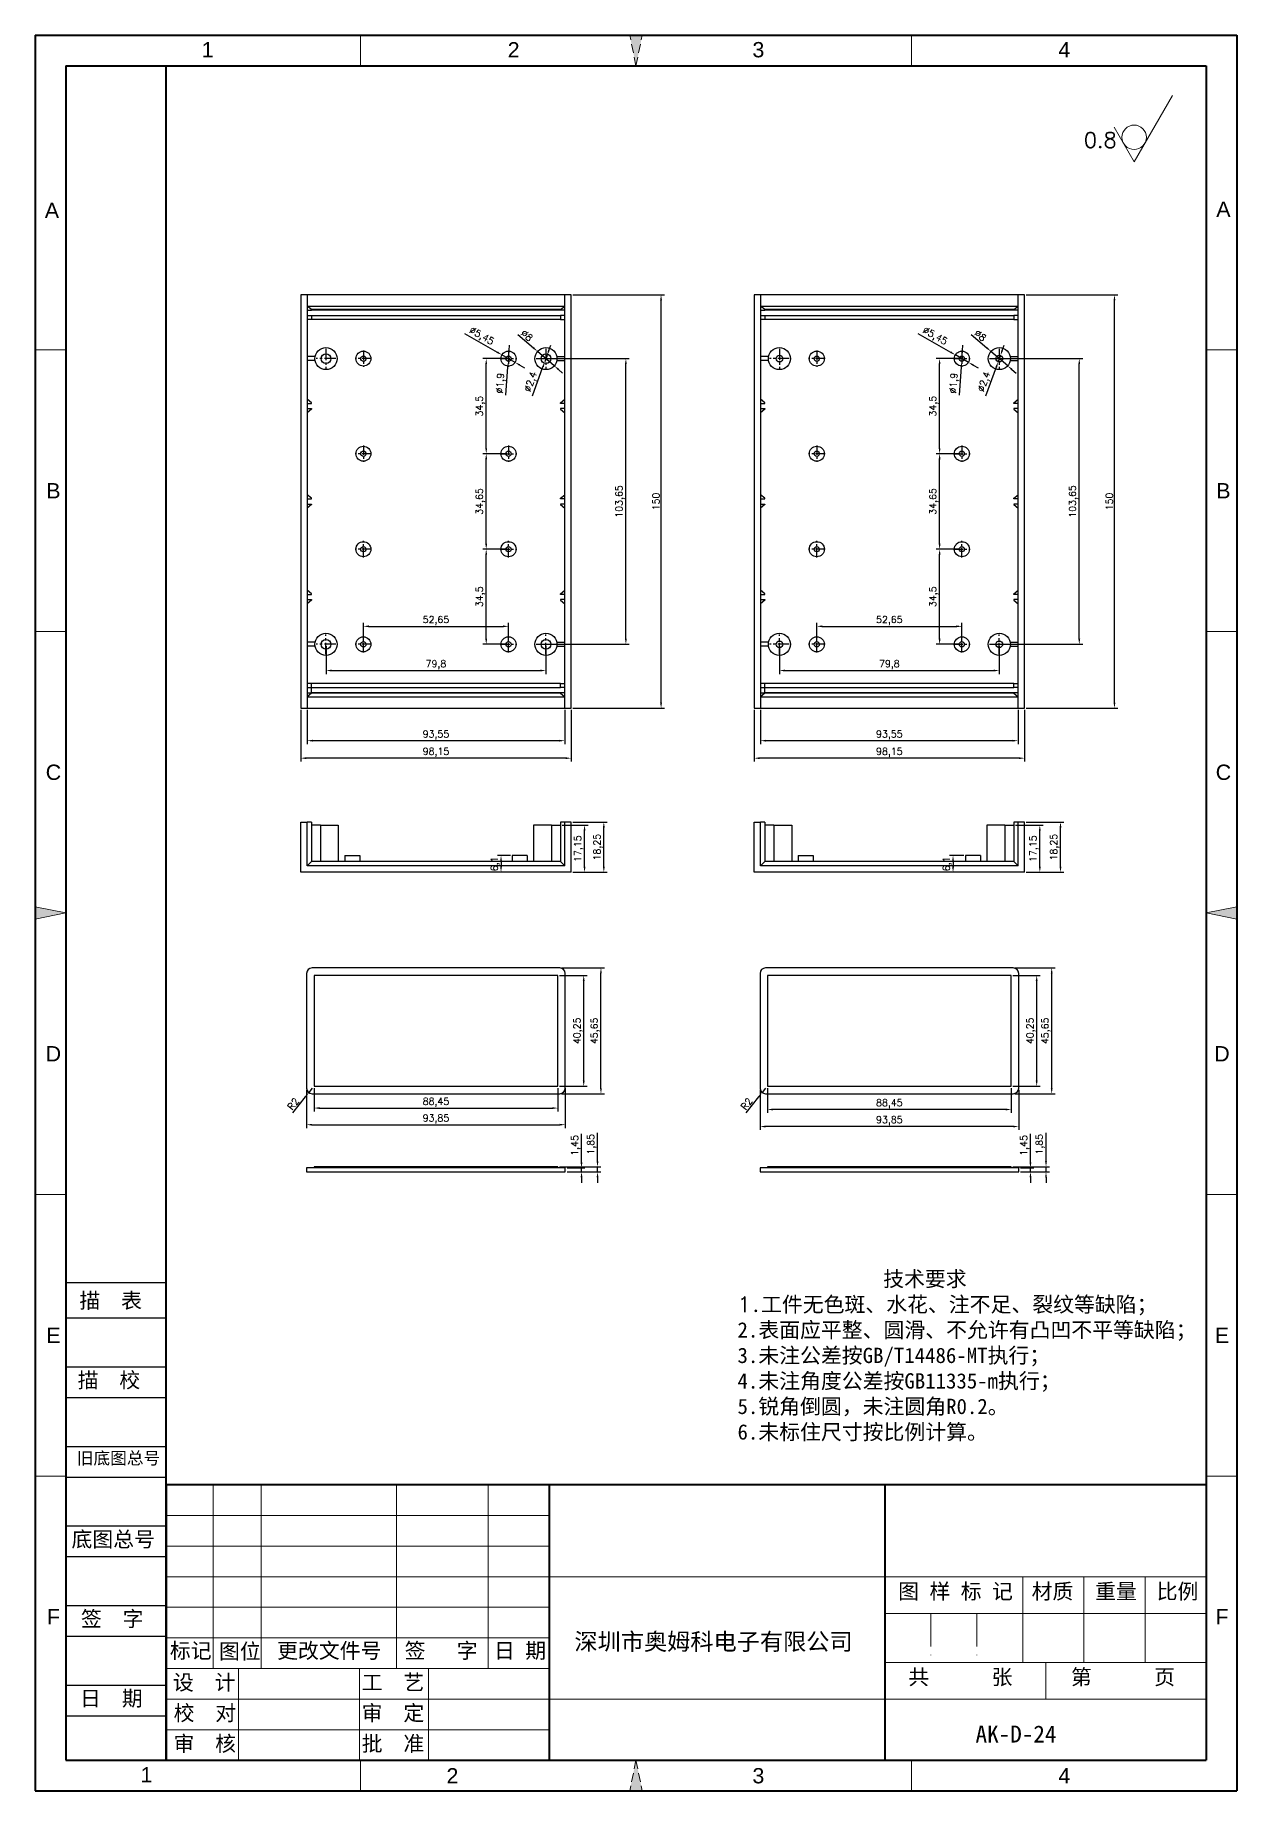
# Model space of a CAD drawing. Header units: millimetres. Extents: x 25729 to 26165, y -471 to 166.
import ezdxf
from ezdxf.enums import TextEntityAlignment as Align

# ---------------------------------------------------------------- set-up
doc = ezdxf.new("R2010")
doc.units = ezdxf.units.MM
for name, pattern in [('ACAD_ISO10W100', [18, 12, -3, 0, -3]), ('CENTER', [50.8, 31.75, -6.35, 6.35, -6.35]), ('HIDDEN2', [4.7625, 3.175, -1.5875])]:
    doc.linetypes.add(name, pattern=pattern)
for name, color, linetype, lineweight in [('dim', 82, 'Continuous', 9), ('图层1', 7, 'ACAD_ISO10W100', 15), ('图层2', 7, 'Continuous', 30), ('图层3', 7, 'Continuous', 15), ('图层4', 7, 'Continuous', 40), ('图层5', 7, 'HIDDEN2', 15), ('细实线', 3, 'Continuous', 18)]:
    doc.layers.add(name, color=color, linetype=linetype, lineweight=lineweight)
doc.layers.add('尺寸线', color=7, linetype='Continuous')
doc.styles.get("Standard").update_dxf_attribs({"font": 'txt', "bigfont": 'gbcbig.shx'})
doc.styles.add('样式 3', font='arial.ttf', dxfattribs={"height": 3.8})
doc.dimstyles.new('ISO-25', dxfattribs={"dimtxt": 2.5, "dimasz": 2.5, "dimexe": 1.25, "dimexo": 0.625, "dimtad": 1, "dimtxsty": 'Standard', "dimcen": 2.5, "dimadec": 0, "dimazin": 0, "dimtfac": 1, "dimtmove": 0, "dimatfit": 3, "dimfxl": 0, "dimarcsym": 0})

msp = doc.modelspace()

# ---------------------------------------------------------------- texts
at = {"layer": '图层1', "color": 0, "style": '样式 3'}
for s, p in [('B', (25735.931, 0.441)), ('B', (26160.467, 0.441)), ('C', (25735.931, -101.693)), ('C', (26160.467, -101.693)), ('D', (25735.931, -203.828)), ('D', (26159.947, -203.828)), ('E', (25735.931, -305.962)), ('E', (26159.947, -305.962)), ('F', (25735.931, -408.097)), ('F', (26159.947, -408.097))]:
    msp.add_text(s, height=5.551, dxfattribs=at).set_placement(p, align=Align.MIDDLE)
at = {"layer": '图层1', "color": 0, "attachment_point": 1}
for s, insert, char_height, width in [('{\\fSimSun|b0|i0|c134|p2;图 样 标 记}', (26042.458, -396.073), 5.55079, 68.86605), ('{\\fSimSun|b0|i0|c134|p2;材质 }', (26090.871, -396.096), 5.55079, 46.2943), ('{\\fSimSun|b0|i0|c134|p2;深圳市奥姆科电子有限公司}', (25924.98, -414.008), 6.16755, 116.53778), ('{\\fSimSun|b0|i0|c134|p2;标记}', (25778.191, -417.599), 5.55079, 15.54223), ('{\\fSimSun|b0|i0|c134|p2;图位}', (25796.017, -417.823), 5.55079, 15.54223), ('{\\fSimSun|b0|i0|c134|p2;更改文件号}', (25817.092, -417.599), 5.55079, 46.2943), ('{\\fSimSun|b0|i0|c134|p2;审  核}', (25779.497, -451.323), 5.55079, 45.01317), ('{\\fSimSun|b0|i0|c134|p2;批  准}', (25847.787, -451.323), 5.55079, 46.2943), ('{\\fSimSun|b0|i0|c134|p2;AK-D-24}', (26070.528, -447.545), 6.16755, 116.53778)]:
    msp.add_mtext(s, dxfattribs=dict(at, insert=insert, char_height=char_height, width=width))
at = {"layer": '图层2', "color": 0, "attachment_point": 1}
for s, insert, char_height, width in [('{\\fSimSun|b0|i0|c134|p2;描\\fSimSun|b0|i0|c0|p2;  \\fSimSun|b0|i0|c134|p2;表}', (25745.351, -290.596), 5.55073, 62.19971), ('{\\fSimSun|b0|i0|c134|p2;描\\fSimSun|b0|i0|c0|p2;  \\fSimSun|b0|i0|c134|p2;校}', (25744.719, -319.46), 5.55073, 62.19971), ('{\\fSimSun|b0|i0|c134|p2;旧底图总号}', (25744.406, -348.323), 4.44064, 62.19971), ('{\\fSimSun|b0|i0|c134|p2;底图总号}', (25742.481, -377.187), 5.55073, 62.19971), ('{\\fSimSun|b0|i0|c134|p2;重量 }', (26113.919, -396.096), 5.55079, 46.2943), ('{\\fSimSun|b0|i0|c134|p2;比例 }', (26136.251, -396.096), 5.55079, 46.2943), ('{\\fSimSun|b0|i0|c134|p2;签\\fSimSun|b0|i0|c0|p2;  \\fSimSun|b0|i0|c134|p2;字}', (25745.919, -406.051), 5.55073, 62.19971), ('{\\fSimSun|b0|i0|c134|p2;签   字}', (25863.379, -417.599), 5.55079, 46.2943), ('{\\fSimSun|b0|i0|c134|p2;日 期}', (25895.804, -417.599), 5.55079, 46.2943), ('{\\fSimSun|b0|i0|c134|p2;共      张}', (26046.117, -427.158), 5.55079, 61.41441), ('{\\fSimSun|b0|i0|c134|p2;第      页}', (26105.138, -427.158), 5.55079, 57.00467), ('{\\fSimSun|b0|i0|c134|p2;设  计}', (25779.282, -429.12), 5.55079, 43.02754), ('{\\fSimSun|b0|i0|c134|p2;工  艺}', (25847.787, -429.12), 5.55079, 46.2943), ('{\\fSimSun|b0|i0|c134|p2;日\\fSimSun|b0|i0|c0|p2;  \\fSimSun|b0|i0|c134|p2;期}', (25745.603, -434.915), 5.55073, 62.19971), ('{\\fSimSun|b0|i0|c134|p2;校  对}', (25779.55, -440.221), 5.55079, 40.24726), ('{\\fSimSun|b0|i0|c134|p2;审  定}', (25847.787, -440.221), 5.55079, 46.2943)]:
    msp.add_mtext(s, dxfattribs=dict(at, insert=insert, char_height=char_height, width=width))
at = {"layer": '图层3', "color": 0, "insert": (25984.16, -282.728), "char_height": 5.55079, "width": 262.90973, "attachment_point": 1}
msp.add_mtext('{\\fSimSun|b0|i0|c134|p54;              技术要求\\P}1{\\fSimSun|b0|i0|c134|p54;.工件无色斑、水花、注不足、裂纹等缺陷；\\P2.表面应平整、圆滑、不允许有凸凹不平等缺陷；\\P3.未注公差按GB/T14486-MT执行；\\P4.未注角度公差按GB11335-m执行；\\P5.锐角倒圆，未注圆角R0.2。}\\P{\\fSimSun|b0|i0|c134|p2;6.未标住尺寸按比例计算。}', dxfattribs=at)
at = {"layer": '图层5', "color": 0, "style": '样式 3'}
for s, p in [('1', (25791.901, 160.462)), ('2', (25902.917, 160.462)), ('3', (25991.73, 160.462)), ('4', (26102.746, 160.462)), ('A', (25735.391, 102.172)), ('A', (26160.467, 102.576)), ('1', (25769.698, -465.424)), ('2', (25880.714, -465.755)), ('3', (25991.73, -465.755)), ('4', (26102.746, -465.755))]:
    msp.add_text(s, height=5.551, dxfattribs=at).set_placement(p, align=Align.MIDDLE)
at = {"layer": '细实线', "color": 0, "insert": (26109.826, 130.438), "char_height": 5.5508, "width": 20.72361, "attachment_point": 1}
msp.add_mtext('0.8', dxfattribs=at)

# ---------------------------------------------------------------- blocks, each defined once
blk = doc.blocks.new('*D1796')
at = {"layer": 'Defpoints', "color": 0, "transparency": 16777216}
for p in [(25923.81, 71.54), (25956.42, 71.54), (25923.81, -78.46)]:
    blk.add_point(p, dxfattribs=at)
at = {"layer": 'dim', "color": 0, "lineweight": -2, "transparency": 16777216}
for p, q in [((25924.44, 71.54), (25957.67, 71.54)), ((25956.42, -76.46), (25956.42, 69.54)), ((25924.44, -78.46), (25957.67, -78.46))]:
    blk.add_line(p, q, dxfattribs=at)
at = {"layer": 'dim', "color": 0, "transparency": 16777216}
for points in [[(25956.08, 69.54), (25956.75, 69.54), (25956.42, 71.54)], [(25956.08, -76.46), (25956.75, -76.46), (25956.42, -78.46)]]:
    blk.add_solid(points, dxfattribs=at)
at = {"layer": 'dim', "color": 0, "transparency": 16777216, "insert": (25954.54, -3.46), "char_height": 2.5, "attachment_point": 5, "rotation": 90}
blk.add_mtext('150', dxfattribs=at)
blk = doc.blocks.new('*D1797')
at = {"layer": 'Defpoints', "color": 0, "transparency": 16777216}
for p in [(25914.64, 48.37), (25943.65, 48.37), (25914.64, -55.28)]:
    blk.add_point(p, dxfattribs=at)
at = {"layer": 'dim', "color": 0, "lineweight": -2, "transparency": 16777216}
for p, q in [((25915.26, 48.37), (25944.9, 48.37)), ((25943.65, -53.28), (25943.65, 46.37)), ((25915.26, -55.28), (25944.9, -55.28))]:
    blk.add_line(p, q, dxfattribs=at)
at = {"layer": 'dim', "color": 0, "transparency": 16777216}
for points in [[(25943.31, 46.37), (25943.98, 46.37), (25943.65, 48.37)], [(25943.31, -53.28), (25943.98, -53.28), (25943.65, -55.28)]]:
    blk.add_solid(points, dxfattribs=at)
at = {"layer": 'dim', "color": 0, "transparency": 16777216, "insert": (25941.56, -3.46), "char_height": 2.5, "attachment_point": 5, "rotation": 90}
blk.add_mtext('103,65', dxfattribs=at)
blk = doc.blocks.new('*D1798')
at = {"layer": 'Defpoints', "color": 0, "transparency": 16777216}
for p in [(25892.97, -20.78), (25901.06, -20.78), (25901.06, -55.28)]:
    blk.add_point(p, dxfattribs=at)
at = {"layer": 'dim', "color": 0, "lineweight": -2, "transparency": 16777216}
for p, q in [((25900.44, -20.78), (25891.72, -20.78)), ((25892.97, -53.28), (25892.97, -22.78)), ((25900.44, -55.28), (25891.72, -55.28))]:
    blk.add_line(p, q, dxfattribs=at)
at = {"layer": 'dim', "color": 0, "transparency": 16777216}
for points in [[(25892.64, -22.78), (25893.31, -22.78), (25892.97, -20.78)], [(25892.64, -53.28), (25893.31, -53.28), (25892.97, -55.28)]]:
    blk.add_solid(points, dxfattribs=at)
at = {"layer": 'dim', "color": 0, "transparency": 16777216, "insert": (25890.89, -38.03), "char_height": 2.5, "attachment_point": 5, "rotation": 90}
blk.add_mtext('34,5', dxfattribs=at)
blk = doc.blocks.new('*D1799')
at = {"layer": 'Defpoints', "color": 0, "transparency": 16777216}
for p in [(25892.97, 13.87), (25901.06, 13.87), (25901.06, -20.78)]:
    blk.add_point(p, dxfattribs=at)
at = {"layer": 'dim', "color": 0, "lineweight": -2, "transparency": 16777216}
for p, q in [((25900.44, 13.87), (25891.72, 13.87)), ((25892.97, -18.78), (25892.97, 11.87)), ((25900.44, -20.78), (25891.72, -20.78))]:
    blk.add_line(p, q, dxfattribs=at)
at = {"layer": 'dim', "color": 0, "transparency": 16777216}
for points in [[(25892.64, 11.87), (25893.31, 11.87), (25892.97, 13.87)], [(25892.64, -18.78), (25893.31, -18.78), (25892.97, -20.78)]]:
    blk.add_solid(points, dxfattribs=at)
at = {"layer": 'dim', "color": 0, "transparency": 16777216, "insert": (25890.89, -3.46), "char_height": 2.5, "attachment_point": 5, "rotation": 90}
blk.add_mtext('34,65', dxfattribs=at)
blk = doc.blocks.new('*D1800')
at = {"layer": 'Defpoints', "color": 0, "transparency": 16777216}
for p in [(25892.97, 48.37), (25901.06, 48.37), (25901.06, 13.87)]:
    blk.add_point(p, dxfattribs=at)
at = {"layer": 'dim', "color": 0, "lineweight": -2, "transparency": 16777216}
for p, q in [((25900.44, 48.37), (25891.72, 48.37)), ((25892.97, 15.87), (25892.97, 46.37)), ((25900.44, 13.87), (25891.72, 13.87))]:
    blk.add_line(p, q, dxfattribs=at)
at = {"layer": 'dim', "color": 0, "transparency": 16777216}
for points in [[(25892.64, 46.37), (25893.31, 46.37), (25892.97, 48.37)], [(25892.64, 15.87), (25893.31, 15.87), (25892.97, 13.87)]]:
    blk.add_solid(points, dxfattribs=at)
at = {"layer": 'dim', "color": 0, "transparency": 16777216, "insert": (25890.89, 31.12), "char_height": 2.5, "attachment_point": 5, "rotation": 90}
blk.add_mtext('34,5', dxfattribs=at)
blk = doc.blocks.new('*D1801')
at = {"layer": 'Defpoints', "color": 0, "transparency": 16777216}
for p in [(25825.66, -78.46), (25923.81, -78.46), (25825.66, -96.59)]:
    blk.add_point(p, dxfattribs=at)
at = {"layer": 'dim', "color": 0, "lineweight": -2, "transparency": 16777216}
for p, q in [((25825.66, -79.08), (25825.66, -97.84)), ((25923.81, -79.08), (25923.81, -97.84)), ((25921.81, -96.59), (25827.66, -96.59))]:
    blk.add_line(p, q, dxfattribs=at)
at = {"layer": 'dim', "color": 0, "transparency": 16777216}
for points in [[(25827.66, -96.26), (25827.66, -96.92), (25825.66, -96.59)], [(25921.81, -96.26), (25921.81, -96.92), (25923.81, -96.59)]]:
    blk.add_solid(points, dxfattribs=at)
at = {"layer": 'dim', "color": 0, "transparency": 16777216, "insert": (25874.74, -94.51), "char_height": 2.5, "attachment_point": 5}
blk.add_mtext('98,15', dxfattribs=at)
blk = doc.blocks.new('*D1802')
at = {"layer": 'Defpoints', "color": 0, "transparency": 16777216}
for p in [(25827.96, -78.46), (25921.51, -78.46), (25827.96, -90.25)]:
    blk.add_point(p, dxfattribs=at)
at = {"layer": 'dim', "color": 0, "lineweight": -2, "transparency": 16777216}
for p, q in [((25827.96, -79.08), (25827.96, -91.5)), ((25921.51, -79.08), (25921.51, -91.5)), ((25919.51, -90.25), (25829.96, -90.25))]:
    blk.add_line(p, q, dxfattribs=at)
at = {"layer": 'dim', "color": 0, "transparency": 16777216}
for points in [[(25829.96, -89.91), (25829.96, -90.58), (25827.96, -90.25)], [(25919.51, -89.91), (25919.51, -90.58), (25921.51, -90.25)]]:
    blk.add_solid(points, dxfattribs=at)
at = {"layer": 'dim', "color": 0, "transparency": 16777216, "insert": (25874.74, -88.16), "char_height": 2.5, "attachment_point": 5}
blk.add_mtext('93,55', dxfattribs=at)
blk = doc.blocks.new('*D1803')
at = {"layer": 'Defpoints', "color": 0, "transparency": 16777216}
for p in [(25834.84, -55.28), (25914.64, -55.28), (25914.64, -64.8)]:
    blk.add_point(p, dxfattribs=at)
at = {"layer": 'dim', "color": 0, "lineweight": -2, "transparency": 16777216}
for p, q in [((25834.84, -55.91), (25834.84, -66.05)), ((25914.64, -55.91), (25914.64, -66.05)), ((25836.84, -64.8), (25912.64, -64.8))]:
    blk.add_line(p, q, dxfattribs=at)
at = {"layer": 'dim', "color": 0, "transparency": 16777216}
for points in [[(25836.84, -64.47), (25836.84, -65.13), (25834.84, -64.8)], [(25912.64, -64.47), (25912.64, -65.13), (25914.64, -64.8)]]:
    blk.add_solid(points, dxfattribs=at)
at = {"layer": 'dim', "color": 0, "transparency": 16777216, "insert": (25874.74, -62.72), "char_height": 2.5, "attachment_point": 5}
blk.add_mtext('79,8', dxfattribs=at)
blk = doc.blocks.new('*D1804')
at = {"layer": 'Defpoints', "color": 0, "transparency": 16777216}
for p in [(25901.06, -48.76), (25848.41, -55.28), (25901.06, -55.28)]:
    blk.add_point(p, dxfattribs=at)
at = {"layer": 'dim', "color": 0, "lineweight": -2, "transparency": 16777216}
for p, q in [((25848.41, -54.66), (25848.41, -47.51)), ((25850.41, -48.76), (25899.06, -48.76)), ((25901.06, -54.66), (25901.06, -47.51))]:
    blk.add_line(p, q, dxfattribs=at)
at = {"layer": 'dim', "color": 0, "transparency": 16777216}
for points in [[(25850.41, -48.42), (25850.41, -49.09), (25848.41, -48.76)], [(25899.06, -48.42), (25899.06, -49.09), (25901.06, -48.76)]]:
    blk.add_solid(points, dxfattribs=at)
at = {"layer": 'dim', "color": 0, "transparency": 16777216, "insert": (25874.74, -46.67), "char_height": 2.5, "attachment_point": 5}
blk.add_mtext('52,65', dxfattribs=at)
blk = doc.blocks.new('*D1805')
at = {"layer": 'Defpoints', "color": 0, "transparency": 16777216}
for p in [(25923.81, -119.75), (25935.64, -119.75), (25923.81, -138)]:
    blk.add_point(p, dxfattribs=at)
at = {"layer": 'dim', "color": 0, "lineweight": -2, "transparency": 16777216}
for p, q in [((25924.44, -119.75), (25936.89, -119.75)), ((25935.64, -136), (25935.64, -121.75)), ((25924.44, -138), (25936.89, -138))]:
    blk.add_line(p, q, dxfattribs=at)
at = {"layer": 'dim', "color": 0, "transparency": 16777216}
for points in [[(25935.31, -121.75), (25935.98, -121.75), (25935.64, -119.75)], [(25935.31, -136), (25935.98, -136), (25935.64, -138)]]:
    blk.add_solid(points, dxfattribs=at)
at = {"layer": 'dim', "color": 0, "transparency": 16777216, "insert": (25933.56, -128.87), "char_height": 2.5, "attachment_point": 5, "rotation": 90}
blk.add_mtext('18,25', dxfattribs=at)
blk = doc.blocks.new('*D1806')
at = {"layer": 'Defpoints', "color": 0, "transparency": 16777216}
for p in [(25919.91, -120.85), (25928.66, -120.85), (25923.81, -138)]:
    blk.add_point(p, dxfattribs=at)
at = {"layer": 'dim', "color": 0, "lineweight": -2, "transparency": 16777216}
for p, q in [((25920.54, -120.85), (25929.91, -120.85)), ((25928.66, -136), (25928.66, -122.85)), ((25924.44, -138), (25929.91, -138))]:
    blk.add_line(p, q, dxfattribs=at)
at = {"layer": 'dim', "color": 0, "transparency": 16777216}
for points in [[(25928.32, -122.85), (25928.99, -122.85), (25928.66, -120.85)], [(25928.32, -136), (25928.99, -136), (25928.66, -138)]]:
    blk.add_solid(points, dxfattribs=at)
at = {"layer": 'dim', "color": 0, "transparency": 16777216, "insert": (25926.57, -129.42), "char_height": 2.5, "attachment_point": 5, "rotation": 90}
blk.add_mtext('17,15', dxfattribs=at)
blk = doc.blocks.new('*D1807')
at = {"layer": 'Defpoints', "color": 0, "transparency": 16777216}
for p in [(25902.39, -131.9), (25898.35, -138), (25902.39, -138)]:
    blk.add_point(p, dxfattribs=at)
at = {"layer": 'dim', "color": 0, "lineweight": -2, "transparency": 16777216}
for p, q in [((25901.76, -131.9), (25897.1, -131.9)), ((25901.76, -138), (25897.1, -138)), ((25898.35, -133.9), (25898.35, -136))]:
    blk.add_line(p, q, dxfattribs=at)
at = {"layer": 'dim', "color": 0, "transparency": 16777216}
for points in [[(25898.02, -133.9), (25898.68, -133.9), (25898.35, -131.9)], [(25898.02, -136), (25898.68, -136), (25898.35, -138)]]:
    blk.add_solid(points, dxfattribs=at)
at = {"layer": 'dim', "color": 0, "transparency": 16777216, "insert": (25896.27, -134.95), "char_height": 2.5, "attachment_point": 5, "rotation": 90}
blk.add_mtext('6,1', dxfattribs=at)
blk = doc.blocks.new('*D1808')
at = {"layer": 'Defpoints', "color": 0, "transparency": 16777216}
for p in [(26088.33, -119.75), (26101.35, -119.75), (26088.33, -138)]:
    blk.add_point(p, dxfattribs=at)
at = {"layer": 'dim', "color": 0, "lineweight": -2, "transparency": 16777216}
for p, q in [((26088.95, -119.75), (26102.6, -119.75)), ((26101.35, -136), (26101.35, -121.75)), ((26088.95, -138), (26102.6, -138))]:
    blk.add_line(p, q, dxfattribs=at)
at = {"layer": 'dim', "color": 0, "transparency": 16777216}
for points in [[(26101.02, -121.75), (26101.69, -121.75), (26101.35, -119.75)], [(26101.02, -136), (26101.69, -136), (26101.35, -138)]]:
    blk.add_solid(points, dxfattribs=at)
at = {"layer": 'dim', "color": 0, "transparency": 16777216, "insert": (26099.27, -128.87), "char_height": 2.5, "attachment_point": 5, "rotation": 90}
blk.add_mtext('18,25', dxfattribs=at)
blk = doc.blocks.new('*D1809')
at = {"layer": 'Defpoints', "color": 0, "transparency": 16777216}
for p in [(26084.43, -120.85), (26093.85, -120.85), (26088.33, -138)]:
    blk.add_point(p, dxfattribs=at)
at = {"layer": 'dim', "color": 0, "lineweight": -2, "transparency": 16777216}
for p, q in [((26085.05, -120.85), (26095.1, -120.85)), ((26093.85, -136), (26093.85, -122.85)), ((26088.95, -138), (26095.1, -138))]:
    blk.add_line(p, q, dxfattribs=at)
at = {"layer": 'dim', "color": 0, "transparency": 16777216}
for points in [[(26093.51, -122.85), (26094.18, -122.85), (26093.85, -120.85)], [(26093.51, -136), (26094.18, -136), (26093.85, -138)]]:
    blk.add_solid(points, dxfattribs=at)
at = {"layer": 'dim', "color": 0, "transparency": 16777216, "insert": (26091.76, -129.42), "char_height": 2.5, "attachment_point": 5, "rotation": 90}
blk.add_mtext('17,15', dxfattribs=at)
blk = doc.blocks.new('*D1810')
at = {"layer": 'Defpoints', "color": 0, "transparency": 16777216}
for p in [(26066.9, -131.9), (26062.36, -138), (26066.9, -138)]:
    blk.add_point(p, dxfattribs=at)
at = {"layer": 'dim', "color": 0, "lineweight": -2, "transparency": 16777216}
for p, q in [((26066.28, -131.9), (26061.11, -131.9)), ((26066.28, -138), (26061.11, -138)), ((26062.36, -133.9), (26062.36, -136))]:
    blk.add_line(p, q, dxfattribs=at)
at = {"layer": 'dim', "color": 0, "transparency": 16777216}
for points in [[(26062.03, -133.9), (26062.7, -133.9), (26062.36, -131.9)], [(26062.03, -136), (26062.7, -136), (26062.36, -138)]]:
    blk.add_solid(points, dxfattribs=at)
at = {"layer": 'dim', "color": 0, "transparency": 16777216, "insert": (26060.28, -134.95), "char_height": 2.5, "attachment_point": 5, "rotation": 90}
blk.add_mtext('6,1', dxfattribs=at)
blk = doc.blocks.new('*D1811')
at = {"layer": 'Defpoints', "color": 0, "transparency": 16777216}
for p in [(25992.33, -216.34), (26086.18, -216.34), (25992.33, -230.24)]:
    blk.add_point(p, dxfattribs=at)
at = {"layer": 'dim', "color": 0, "lineweight": -2, "transparency": 16777216}
for p, q in [((25992.33, -216.97), (25992.33, -231.49)), ((26086.18, -216.97), (26086.18, -231.49)), ((26084.18, -230.24), (25994.33, -230.24))]:
    blk.add_line(p, q, dxfattribs=at)
at = {"layer": 'dim', "color": 0, "transparency": 16777216}
for points in [[(25994.33, -229.91), (25994.33, -230.58), (25992.33, -230.24)], [(26084.18, -229.91), (26084.18, -230.58), (26086.18, -230.24)]]:
    blk.add_solid(points, dxfattribs=at)
at = {"layer": 'dim', "color": 0, "transparency": 16777216, "insert": (26039.25, -228.16), "char_height": 2.5, "attachment_point": 5}
blk.add_mtext('93,85', dxfattribs=at)
blk = doc.blocks.new('*D1812')
at = {"layer": 'Defpoints', "color": 0, "transparency": 16777216}
for p in [(26084.18, -172.69), (26098.16, -172.69), (26084.18, -218.34)]:
    blk.add_point(p, dxfattribs=at)
at = {"layer": 'dim', "color": 0, "lineweight": -2, "transparency": 16777216}
for p, q in [((26084.8, -172.69), (26099.41, -172.69)), ((26098.16, -216.34), (26098.16, -174.69)), ((26084.8, -218.34), (26099.41, -218.34))]:
    blk.add_line(p, q, dxfattribs=at)
at = {"layer": 'dim', "color": 0, "transparency": 16777216}
for points in [[(26097.82, -174.69), (26098.49, -174.69), (26098.16, -172.69)], [(26097.82, -216.34), (26098.49, -216.34), (26098.16, -218.34)]]:
    blk.add_solid(points, dxfattribs=at)
at = {"layer": 'dim', "color": 0, "transparency": 16777216, "insert": (26096.07, -195.52), "char_height": 2.5, "attachment_point": 5, "rotation": 90}
blk.add_mtext('45,65', dxfattribs=at)
blk = doc.blocks.new('*D1813')
at = {"layer": 'Defpoints', "color": 0, "transparency": 16777216}
for p in [(26083.48, -175.39), (26092.72, -175.39), (26083.48, -215.64)]:
    blk.add_point(p, dxfattribs=at)
at = {"layer": 'dim', "color": 0, "lineweight": -2, "transparency": 16777216}
for p, q in [((26084.1, -175.39), (26093.97, -175.39)), ((26092.72, -213.64), (26092.72, -177.39)), ((26084.1, -215.64), (26093.97, -215.64))]:
    blk.add_line(p, q, dxfattribs=at)
at = {"layer": 'dim', "color": 0, "transparency": 16777216}
for points in [[(26092.38, -177.39), (26093.05, -177.39), (26092.72, -175.39)], [(26092.38, -213.64), (26093.05, -213.64), (26092.72, -215.64)]]:
    blk.add_solid(points, dxfattribs=at)
at = {"layer": 'dim', "color": 0, "transparency": 16777216, "insert": (26090.63, -195.52), "char_height": 2.5, "attachment_point": 5, "rotation": 90}
blk.add_mtext('40,25', dxfattribs=at)
blk = doc.blocks.new('*D1814')
at = {"layer": 'Defpoints', "color": 0, "transparency": 16777216}
for p in [(25995.03, -215.64), (26083.48, -215.64), (25995.03, -224.05)]:
    blk.add_point(p, dxfattribs=at)
at = {"layer": 'dim', "color": 0, "lineweight": -2, "transparency": 16777216}
for p, q in [((25995.03, -216.27), (25995.03, -225.3)), ((26083.48, -216.27), (26083.48, -225.3)), ((26081.48, -224.05), (25997.03, -224.05))]:
    blk.add_line(p, q, dxfattribs=at)
at = {"layer": 'dim', "color": 0, "transparency": 16777216}
for points in [[(25997.03, -223.72), (25997.03, -224.39), (25995.03, -224.05)], [(26081.48, -223.72), (26081.48, -224.39), (26083.48, -224.05)]]:
    blk.add_solid(points, dxfattribs=at)
at = {"layer": 'dim', "color": 0, "transparency": 16777216, "insert": (26039.25, -221.97), "char_height": 2.5, "attachment_point": 5}
blk.add_mtext('88,45', dxfattribs=at)
blk = doc.blocks.new('*D1815')
at = {"layer": 'Defpoints', "color": 0, "transparency": 16777216}
for p in [(26086.18, -245.26), (26086.18, -246.71), (26090.46, -245.26)]:
    blk.add_point(p, dxfattribs=at)
at = {"layer": 'dim', "color": 0, "lineweight": -2, "transparency": 16777216}
for p, q in [((26090.46, -243.26), (26090.46, -232.93)), ((26086.8, -245.26), (26091.71, -245.26)), ((26086.8, -246.71), (26091.71, -246.71)), ((26090.46, -246.71), (26090.46, -245.26)), ((26090.46, -248.71), (26090.46, -250.71))]:
    blk.add_line(p, q, dxfattribs=at)
at = {"layer": 'dim', "color": 0, "transparency": 16777216}
for points in [[(26090.12, -243.26), (26090.79, -243.26), (26090.46, -245.26)], [(26090.12, -248.71), (26090.79, -248.71), (26090.46, -246.71)]]:
    blk.add_solid(points, dxfattribs=at)
at = {"layer": 'dim', "color": 0, "transparency": 16777216, "insert": (26088.37, -237.09), "char_height": 2.5, "attachment_point": 5, "rotation": 90}
blk.add_mtext('1,45', dxfattribs=at)
blk = doc.blocks.new('*D1816')
at = {"layer": 'Defpoints', "color": 0, "transparency": 16777216}
for p in [(26083.48, -244.86), (26086.18, -246.71), (26096.1, -244.86)]:
    blk.add_point(p, dxfattribs=at)
at = {"layer": 'dim', "color": 0, "lineweight": -2, "transparency": 16777216}
for p, q in [((26096.1, -242.86), (26096.1, -232.53)), ((26084.1, -244.86), (26097.35, -244.86)), ((26086.8, -246.71), (26097.35, -246.71)), ((26096.1, -246.71), (26096.1, -244.86)), ((26096.1, -248.71), (26096.1, -250.71))]:
    blk.add_line(p, q, dxfattribs=at)
at = {"layer": 'dim', "color": 0, "transparency": 16777216}
for points in [[(26095.76, -242.86), (26096.43, -242.86), (26096.1, -244.86)], [(26095.76, -248.71), (26096.43, -248.71), (26096.1, -246.71)]]:
    blk.add_solid(points, dxfattribs=at)
at = {"layer": 'dim', "color": 0, "transparency": 16777216, "insert": (26094.01, -236.69), "char_height": 2.5, "attachment_point": 5, "rotation": 90}
blk.add_mtext('1,85', dxfattribs=at)
blk = doc.blocks.new('*D1817')
at = {"layer": 'Defpoints', "color": 0, "transparency": 16777216}
for p in [(25921.66, -245.26), (25921.66, -246.71), (25927.56, -245.26)]:
    blk.add_point(p, dxfattribs=at)
at = {"layer": 'dim', "color": 0, "lineweight": -2, "transparency": 16777216}
for p, q in [((25927.56, -243.26), (25927.56, -232.93)), ((25922.29, -245.26), (25928.81, -245.26)), ((25922.29, -246.71), (25928.81, -246.71)), ((25927.56, -246.71), (25927.56, -245.26)), ((25927.56, -248.71), (25927.56, -250.71))]:
    blk.add_line(p, q, dxfattribs=at)
at = {"layer": 'dim', "color": 0, "transparency": 16777216}
for points in [[(25927.22, -243.26), (25927.89, -243.26), (25927.56, -245.26)], [(25927.22, -248.71), (25927.89, -248.71), (25927.56, -246.71)]]:
    blk.add_solid(points, dxfattribs=at)
at = {"layer": 'dim', "color": 0, "transparency": 16777216, "insert": (25925.47, -237.09), "char_height": 2.5, "attachment_point": 5, "rotation": 90}
blk.add_mtext('1,45', dxfattribs=at)
blk = doc.blocks.new('*D1818')
at = {"layer": 'Defpoints', "color": 0, "transparency": 16777216}
for p in [(25918.96, -244.86), (25921.66, -246.71), (25933.37, -244.86)]:
    blk.add_point(p, dxfattribs=at)
at = {"layer": 'dim', "color": 0, "lineweight": -2, "transparency": 16777216}
for p, q in [((25933.37, -242.86), (25933.37, -232.53)), ((25919.59, -244.86), (25934.62, -244.86)), ((25922.29, -246.71), (25934.62, -246.71)), ((25933.37, -246.71), (25933.37, -244.86)), ((25933.37, -248.71), (25933.37, -250.71))]:
    blk.add_line(p, q, dxfattribs=at)
at = {"layer": 'dim', "color": 0, "transparency": 16777216}
for points in [[(25933.03, -242.86), (25933.7, -242.86), (25933.37, -244.86)], [(25933.03, -248.71), (25933.7, -248.71), (25933.37, -246.71)]]:
    blk.add_solid(points, dxfattribs=at)
at = {"layer": 'dim', "color": 0, "transparency": 16777216, "insert": (25931.28, -236.69), "char_height": 2.5, "attachment_point": 5, "rotation": 90}
blk.add_mtext('1,85', dxfattribs=at)
blk = doc.blocks.new('*D1819')
at = {"layer": 'Defpoints', "color": 0, "transparency": 16777216}
for p in [(25918.96, -175.39), (25928.35, -175.39), (25918.96, -215.64)]:
    blk.add_point(p, dxfattribs=at)
at = {"layer": 'dim', "color": 0, "lineweight": -2, "transparency": 16777216}
for p, q in [((25919.59, -175.39), (25929.6, -175.39)), ((25928.35, -213.64), (25928.35, -177.39)), ((25919.59, -215.64), (25929.6, -215.64))]:
    blk.add_line(p, q, dxfattribs=at)
at = {"layer": 'dim', "color": 0, "transparency": 16777216}
for points in [[(25928.02, -177.39), (25928.68, -177.39), (25928.35, -175.39)], [(25928.02, -213.64), (25928.68, -213.64), (25928.35, -215.64)]]:
    blk.add_solid(points, dxfattribs=at)
at = {"layer": 'dim', "color": 0, "transparency": 16777216, "insert": (25926.27, -195.52), "char_height": 2.5, "attachment_point": 5, "rotation": 90}
blk.add_mtext('40,25', dxfattribs=at)
blk = doc.blocks.new('*D1820')
at = {"layer": 'Defpoints', "color": 0, "transparency": 16777216}
for p in [(25919.66, -172.69), (25934.61, -172.69), (25919.66, -218.34)]:
    blk.add_point(p, dxfattribs=at)
at = {"layer": 'dim', "color": 0, "lineweight": -2, "transparency": 16777216}
for p, q in [((25920.29, -172.69), (25935.86, -172.69)), ((25934.61, -216.34), (25934.61, -174.69)), ((25920.29, -218.34), (25935.86, -218.34))]:
    blk.add_line(p, q, dxfattribs=at)
at = {"layer": 'dim', "color": 0, "transparency": 16777216}
for points in [[(25934.28, -174.69), (25934.94, -174.69), (25934.61, -172.69)], [(25934.28, -216.34), (25934.94, -216.34), (25934.61, -218.34)]]:
    blk.add_solid(points, dxfattribs=at)
at = {"layer": 'dim', "color": 0, "transparency": 16777216, "insert": (25932.53, -195.52), "char_height": 2.5, "attachment_point": 5, "rotation": 90}
blk.add_mtext('45,65', dxfattribs=at)
blk = doc.blocks.new('*D1821')
at = {"layer": 'Defpoints', "color": 0, "transparency": 16777216}
for p in [(25830.51, -215.64), (25918.96, -215.64), (25918.96, -223.53)]:
    blk.add_point(p, dxfattribs=at)
at = {"layer": 'dim', "color": 0, "lineweight": -2, "transparency": 16777216}
for p, q in [((25830.51, -216.27), (25830.51, -224.78)), ((25918.96, -216.27), (25918.96, -224.78)), ((25832.51, -223.53), (25916.96, -223.53))]:
    blk.add_line(p, q, dxfattribs=at)
at = {"layer": 'dim', "color": 0, "transparency": 16777216}
for points in [[(25832.51, -223.2), (25832.51, -223.87), (25830.51, -223.53)], [(25916.96, -223.2), (25916.96, -223.87), (25918.96, -223.53)]]:
    blk.add_solid(points, dxfattribs=at)
at = {"layer": 'dim', "color": 0, "transparency": 16777216, "insert": (25874.74, -221.45), "char_height": 2.5, "attachment_point": 5}
blk.add_mtext('88,45', dxfattribs=at)
blk = doc.blocks.new('*D1822')
at = {"layer": 'Defpoints', "color": 0, "transparency": 16777216}
for p in [(25827.81, -216.34), (25921.66, -215.64), (25921.66, -229.57)]:
    blk.add_point(p, dxfattribs=at)
at = {"layer": 'dim', "color": 0, "lineweight": -2, "transparency": 16777216}
for p, q in [((25921.66, -216.27), (25921.66, -230.82)), ((25827.81, -216.97), (25827.81, -230.82)), ((25829.81, -229.57), (25919.66, -229.57))]:
    blk.add_line(p, q, dxfattribs=at)
at = {"layer": 'dim', "color": 0, "transparency": 16777216}
for points in [[(25829.81, -229.24), (25829.81, -229.9), (25827.81, -229.57)], [(25919.66, -229.24), (25919.66, -229.9), (25921.66, -229.57)]]:
    blk.add_solid(points, dxfattribs=at)
at = {"layer": 'dim', "color": 0, "transparency": 16777216, "insert": (25874.74, -227.49), "char_height": 2.5, "attachment_point": 5}
blk.add_mtext('93,85', dxfattribs=at)
blk = doc.blocks.new('*D1823')
at = {"layer": 'Defpoints', "color": 0, "transparency": 16777216}
for p in [(25829.81, -216.34), (25828.58, -217.92)]:
    blk.add_point(p, dxfattribs=at)
at = {"layer": 'dim', "color": 0, "lineweight": -2, "transparency": 16777216}
for p, q in [((25829.81, -216.34), (25828.58, -217.92)), ((25822.76, -225.32), (25827.34, -219.49))]:
    blk.add_line(p, q, dxfattribs=at)
at = {"layer": 'dim', "color": 0, "transparency": 16777216}
blk.add_solid([(25827.08, -219.28), (25827.6, -219.7), (25828.58, -217.92)], dxfattribs=at)
at = {"layer": 'dim', "color": 0, "transparency": 16777216, "insert": (25822.96, -222.04), "char_height": 2.5, "attachment_point": 5, "rotation": 51.86548}
blk.add_mtext('R2', dxfattribs=at)
blk = doc.blocks.new('*D1824')
at = {"layer": 'Defpoints', "color": 0, "transparency": 16777216}
for p in [(25994.33, -216.34), (25993.09, -217.92)]:
    blk.add_point(p, dxfattribs=at)
at = {"layer": 'dim', "color": 0, "lineweight": -2, "transparency": 16777216}
for p, q in [((25994.33, -216.34), (25993.09, -217.92)), ((25987.27, -225.32), (25991.86, -219.49))]:
    blk.add_line(p, q, dxfattribs=at)
at = {"layer": 'dim', "color": 0, "transparency": 16777216}
blk.add_solid([(25991.6, -219.28), (25992.12, -219.69), (25993.09, -217.92)], dxfattribs=at)
at = {"layer": 'dim', "color": 0, "transparency": 16777216, "insert": (25987.47, -222.03), "char_height": 2.5, "attachment_point": 5, "rotation": 51.8272}
blk.add_mtext('R2', dxfattribs=at)
blk = doc.blocks.new('*D1825')
at = {"layer": 'Defpoints', "color": 0, "transparency": 16777216}
for p in [(26088.33, 71.54), (26120.94, 71.54), (26088.33, -78.46)]:
    blk.add_point(p, dxfattribs=at)
at = {"layer": 'dim', "color": 0, "lineweight": -2, "transparency": 16777216}
for p, q in [((26088.95, 71.54), (26122.19, 71.54)), ((26120.94, -76.46), (26120.94, 69.54)), ((26088.95, -78.46), (26122.19, -78.46))]:
    blk.add_line(p, q, dxfattribs=at)
at = {"layer": 'dim', "color": 0, "transparency": 16777216}
for points in [[(26120.6, 69.54), (26121.27, 69.54), (26120.94, 71.54)], [(26120.6, -76.46), (26121.27, -76.46), (26120.94, -78.46)]]:
    blk.add_solid(points, dxfattribs=at)
at = {"layer": 'dim', "color": 0, "transparency": 16777216, "insert": (26119.06, -3.46), "char_height": 2.5, "attachment_point": 5, "rotation": 90}
blk.add_mtext('150', dxfattribs=at)
blk = doc.blocks.new('*D1826')
at = {"layer": 'Defpoints', "color": 0, "transparency": 16777216}
for p in [(26079.15, 48.37), (26108.17, 48.37), (26079.15, -55.28)]:
    blk.add_point(p, dxfattribs=at)
at = {"layer": 'dim', "color": 0, "lineweight": -2, "transparency": 16777216}
for p, q in [((26079.78, 48.37), (26109.42, 48.37)), ((26108.17, -53.28), (26108.17, 46.37)), ((26079.78, -55.28), (26109.42, -55.28))]:
    blk.add_line(p, q, dxfattribs=at)
at = {"layer": 'dim', "color": 0, "transparency": 16777216}
for points in [[(26107.83, 46.37), (26108.5, 46.37), (26108.17, 48.37)], [(26107.83, -53.28), (26108.5, -53.28), (26108.17, -55.28)]]:
    blk.add_solid(points, dxfattribs=at)
at = {"layer": 'dim', "color": 0, "transparency": 16777216, "insert": (26106.08, -3.46), "char_height": 2.5, "attachment_point": 5, "rotation": 90}
blk.add_mtext('103,65', dxfattribs=at)
blk = doc.blocks.new('*D1827')
at = {"layer": 'Defpoints', "color": 0, "transparency": 16777216}
for p in [(26057.49, -20.78), (26065.58, -20.78), (26065.58, -55.28)]:
    blk.add_point(p, dxfattribs=at)
at = {"layer": 'dim', "color": 0, "lineweight": -2, "transparency": 16777216}
for p, q in [((26064.95, -20.78), (26056.24, -20.78)), ((26057.49, -53.28), (26057.49, -22.78)), ((26064.95, -55.28), (26056.24, -55.28))]:
    blk.add_line(p, q, dxfattribs=at)
at = {"layer": 'dim', "color": 0, "transparency": 16777216}
for points in [[(26057.16, -22.78), (26057.83, -22.78), (26057.49, -20.78)], [(26057.16, -53.28), (26057.83, -53.28), (26057.49, -55.28)]]:
    blk.add_solid(points, dxfattribs=at)
at = {"layer": 'dim', "color": 0, "transparency": 16777216, "insert": (26055.41, -38.03), "char_height": 2.5, "attachment_point": 5, "rotation": 90}
blk.add_mtext('34,5', dxfattribs=at)
blk = doc.blocks.new('*D1828')
at = {"layer": 'Defpoints', "color": 0, "transparency": 16777216}
for p in [(26057.49, 13.87), (26065.58, 13.87), (26065.58, -20.78)]:
    blk.add_point(p, dxfattribs=at)
at = {"layer": 'dim', "color": 0, "lineweight": -2, "transparency": 16777216}
for p, q in [((26064.95, 13.87), (26056.24, 13.87)), ((26057.49, -18.78), (26057.49, 11.87)), ((26064.95, -20.78), (26056.24, -20.78))]:
    blk.add_line(p, q, dxfattribs=at)
at = {"layer": 'dim', "color": 0, "transparency": 16777216}
for points in [[(26057.16, 11.87), (26057.83, 11.87), (26057.49, 13.87)], [(26057.16, -18.78), (26057.83, -18.78), (26057.49, -20.78)]]:
    blk.add_solid(points, dxfattribs=at)
at = {"layer": 'dim', "color": 0, "transparency": 16777216, "insert": (26055.41, -3.46), "char_height": 2.5, "attachment_point": 5, "rotation": 90}
blk.add_mtext('34,65', dxfattribs=at)
blk = doc.blocks.new('*D1829')
at = {"layer": 'Defpoints', "color": 0, "transparency": 16777216}
for p in [(26057.49, 48.37), (26065.58, 48.37), (26065.58, 13.87)]:
    blk.add_point(p, dxfattribs=at)
at = {"layer": 'dim', "color": 0, "lineweight": -2, "transparency": 16777216}
for p, q in [((26064.95, 48.37), (26056.24, 48.37)), ((26057.49, 15.87), (26057.49, 46.37)), ((26064.95, 13.87), (26056.24, 13.87))]:
    blk.add_line(p, q, dxfattribs=at)
at = {"layer": 'dim', "color": 0, "transparency": 16777216}
for points in [[(26057.16, 46.37), (26057.83, 46.37), (26057.49, 48.37)], [(26057.16, 15.87), (26057.83, 15.87), (26057.49, 13.87)]]:
    blk.add_solid(points, dxfattribs=at)
at = {"layer": 'dim', "color": 0, "transparency": 16777216, "insert": (26055.41, 31.12), "char_height": 2.5, "attachment_point": 5, "rotation": 90}
blk.add_mtext('34,5', dxfattribs=at)
blk = doc.blocks.new('*D1830')
at = {"layer": 'Defpoints', "color": 0, "transparency": 16777216}
for p in [(25990.18, -78.46), (26088.33, -78.46), (25990.18, -96.59)]:
    blk.add_point(p, dxfattribs=at)
at = {"layer": 'dim', "color": 0, "lineweight": -2, "transparency": 16777216}
for p, q in [((25990.18, -79.08), (25990.18, -97.84)), ((26088.33, -79.08), (26088.33, -97.84)), ((26086.33, -96.59), (25992.18, -96.59))]:
    blk.add_line(p, q, dxfattribs=at)
at = {"layer": 'dim', "color": 0, "transparency": 16777216}
for points in [[(25992.18, -96.26), (25992.18, -96.92), (25990.18, -96.59)], [(26086.33, -96.26), (26086.33, -96.92), (26088.33, -96.59)]]:
    blk.add_solid(points, dxfattribs=at)
at = {"layer": 'dim', "color": 0, "transparency": 16777216, "insert": (26039.25, -94.51), "char_height": 2.5, "attachment_point": 5}
blk.add_mtext('98,15', dxfattribs=at)
blk = doc.blocks.new('*D1831')
at = {"layer": 'Defpoints', "color": 0, "transparency": 16777216}
for p in [(25992.48, -78.46), (26086.03, -78.46), (25992.48, -90.25)]:
    blk.add_point(p, dxfattribs=at)
at = {"layer": 'dim', "color": 0, "lineweight": -2, "transparency": 16777216}
for p, q in [((25992.48, -79.08), (25992.48, -91.5)), ((26086.03, -79.08), (26086.03, -91.5)), ((26084.03, -90.25), (25994.48, -90.25))]:
    blk.add_line(p, q, dxfattribs=at)
at = {"layer": 'dim', "color": 0, "transparency": 16777216}
for points in [[(25994.48, -89.91), (25994.48, -90.58), (25992.48, -90.25)], [(26084.03, -89.91), (26084.03, -90.58), (26086.03, -90.25)]]:
    blk.add_solid(points, dxfattribs=at)
at = {"layer": 'dim', "color": 0, "transparency": 16777216, "insert": (26039.25, -88.16), "char_height": 2.5, "attachment_point": 5}
blk.add_mtext('93,55', dxfattribs=at)
blk = doc.blocks.new('*D1832')
at = {"layer": 'Defpoints', "color": 0, "transparency": 16777216}
for p in [(25999.35, -55.28), (26079.15, -55.28), (26079.15, -64.8)]:
    blk.add_point(p, dxfattribs=at)
at = {"layer": 'dim', "color": 0, "lineweight": -2, "transparency": 16777216}
for p, q in [((25999.35, -55.91), (25999.35, -66.05)), ((26079.15, -55.91), (26079.15, -66.05)), ((26001.35, -64.8), (26077.15, -64.8))]:
    blk.add_line(p, q, dxfattribs=at)
at = {"layer": 'dim', "color": 0, "transparency": 16777216}
for points in [[(26001.35, -64.47), (26001.35, -65.13), (25999.35, -64.8)], [(26077.15, -64.47), (26077.15, -65.13), (26079.15, -64.8)]]:
    blk.add_solid(points, dxfattribs=at)
at = {"layer": 'dim', "color": 0, "transparency": 16777216, "insert": (26039.25, -62.72), "char_height": 2.5, "attachment_point": 5}
blk.add_mtext('79,8', dxfattribs=at)
blk = doc.blocks.new('*D1833')
at = {"layer": 'Defpoints', "color": 0, "transparency": 16777216}
for p in [(26065.58, -48.76), (26012.93, -55.28), (26065.58, -55.28)]:
    blk.add_point(p, dxfattribs=at)
at = {"layer": 'dim', "color": 0, "lineweight": -2, "transparency": 16777216}
for p, q in [((26012.93, -54.66), (26012.93, -47.51)), ((26014.93, -48.76), (26063.58, -48.76)), ((26065.58, -54.66), (26065.58, -47.51))]:
    blk.add_line(p, q, dxfattribs=at)
at = {"layer": 'dim', "color": 0, "transparency": 16777216}
for points in [[(26014.93, -48.42), (26014.93, -49.09), (26012.93, -48.76)], [(26063.58, -48.42), (26063.58, -49.09), (26065.58, -48.76)]]:
    blk.add_solid(points, dxfattribs=at)
at = {"layer": 'dim', "color": 0, "transparency": 16777216, "insert": (26039.25, -46.67), "char_height": 2.5, "attachment_point": 5}
blk.add_mtext('52,65', dxfattribs=at)
blk = doc.blocks.new('*D1834')
at = {"layer": 'Defpoints', "color": 0, "transparency": 16777216}
for p in [(26076.12, 50.98), (26082.19, 45.76)]:
    blk.add_point(p, dxfattribs=at)
at = {"layer": 'dim', "color": 0, "lineweight": -2, "transparency": 16777216}
for p, q in [((26068.99, 57.12), (26074.61, 52.28)), ((26082.19, 45.76), (26076.12, 50.98)), ((26083.7, 44.46), (26085.22, 43.15))]:
    blk.add_line(p, q, dxfattribs=at)
at = {"layer": 'dim', "color": 0, "transparency": 16777216}
for points in [[(26074.82, 52.54), (26074.39, 52.03), (26076.12, 50.98)], [(26083.92, 44.71), (26083.49, 44.2), (26082.19, 45.76)]]:
    blk.add_solid(points, dxfattribs=at)
at = {"layer": 'dim', "color": 0, "transparency": 16777216, "insert": (26072.26, 56.78), "char_height": 2.5, "attachment_point": 5, "rotation": 319.28628}
blk.add_mtext('∅8', dxfattribs=at)
blk = doc.blocks.new('*D1835')
at = {"layer": 'Defpoints', "color": 0, "transparency": 16777216}
for p in [(26078.75, 47.24), (26079.56, 49.5)]:
    blk.add_point(p, dxfattribs=at)
at = {"layer": 'dim', "color": 0, "lineweight": -2, "transparency": 16777216}
for p, q in [((26080.23, 51.38), (26080.9, 53.27)), ((26074.32, 34.84), (26078.08, 45.36)), ((26079.56, 49.5), (26078.75, 47.24))]:
    blk.add_line(p, q, dxfattribs=at)
at = {"layer": 'dim', "color": 0, "transparency": 16777216}
for points in [[(26079.92, 51.5), (26080.55, 51.27), (26079.56, 49.5)], [(26077.76, 45.47), (26078.39, 45.24), (26078.75, 47.24)]]:
    blk.add_solid(points, dxfattribs=at)
at = {"layer": 'dim', "color": 0, "transparency": 16777216, "insert": (26073.9, 39.86), "char_height": 2.5, "attachment_point": 5, "rotation": 70.34698}
blk.add_mtext('∅2,4', dxfattribs=at)
blk = doc.blocks.new('*D1836')
at = {"layer": 'Defpoints', "color": 0, "transparency": 16777216}
for p in [(26063.21, 49.72), (26067.95, 47.02)]:
    blk.add_point(p, dxfattribs=at)
at = {"layer": 'dim', "color": 0, "lineweight": -2, "transparency": 16777216}
for p, q in [((26049.6, 57.47), (26061.47, 50.71)), ((26067.95, 47.02), (26063.21, 49.72)), ((26069.69, 46.03), (26071.42, 45.04))]:
    blk.add_line(p, q, dxfattribs=at)
at = {"layer": 'dim', "color": 0, "transparency": 16777216}
for points in [[(26061.64, 51), (26061.31, 50.42), (26063.21, 49.72)], [(26069.85, 46.32), (26069.52, 45.74), (26067.95, 47.02)]]:
    blk.add_solid(points, dxfattribs=at)
at = {"layer": 'dim', "color": 0, "transparency": 16777216, "insert": (26055.7, 56.39), "char_height": 2.5, "attachment_point": 5, "rotation": 330.35576}
blk.add_mtext('∅5,45', dxfattribs=at)
blk = doc.blocks.new('*D1837')
at = {"layer": 'Defpoints', "color": 0, "transparency": 16777216}
for p in [(26065.51, 47.42), (26065.65, 49.32)]:
    blk.add_point(p, dxfattribs=at)
at = {"layer": 'dim', "color": 0, "lineweight": -2, "transparency": 16777216}
for p, q in [((26065.78, 51.31), (26065.92, 53.31)), ((26064.67, 35.12), (26065.38, 45.43)), ((26065.65, 49.32), (26065.51, 47.42))]:
    blk.add_line(p, q, dxfattribs=at)
at = {"layer": 'dim', "color": 0, "transparency": 16777216}
for points in [[(26065.45, 51.34), (26066.12, 51.29), (26065.65, 49.32)], [(26065.04, 45.45), (26065.71, 45.4), (26065.51, 47.42)]]:
    blk.add_solid(points, dxfattribs=at)
at = {"layer": 'dim', "color": 0, "transparency": 16777216, "insert": (26062.87, 39.42), "char_height": 2.5, "attachment_point": 5, "rotation": 86.05116}
blk.add_mtext('∅1,9', dxfattribs=at)
blk = doc.blocks.new('*D1838')
at = {"layer": 'Defpoints', "color": 0, "transparency": 16777216}
for p in [(25911.6, 50.98), (25917.67, 45.76)]:
    blk.add_point(p, dxfattribs=at)
at = {"layer": 'dim', "color": 0, "lineweight": -2, "transparency": 16777216}
for p, q in [((25904.47, 57.12), (25910.09, 52.28)), ((25917.67, 45.76), (25911.6, 50.98)), ((25919.18, 44.46), (25920.7, 43.15))]:
    blk.add_line(p, q, dxfattribs=at)
at = {"layer": 'dim', "color": 0, "transparency": 16777216}
for points in [[(25910.3, 52.54), (25909.87, 52.03), (25911.6, 50.98)], [(25919.4, 44.71), (25918.97, 44.2), (25917.67, 45.76)]]:
    blk.add_solid(points, dxfattribs=at)
at = {"layer": 'dim', "color": 0, "transparency": 16777216, "insert": (25907.74, 56.78), "char_height": 2.5, "attachment_point": 5, "rotation": 319.28628}
blk.add_mtext('∅8', dxfattribs=at)
blk = doc.blocks.new('*D1839')
at = {"layer": 'Defpoints', "color": 0, "transparency": 16777216}
for p in [(25914.23, 47.24), (25915.04, 49.5)]:
    blk.add_point(p, dxfattribs=at)
at = {"layer": 'dim', "color": 0, "lineweight": -2, "transparency": 16777216}
for p, q in [((25915.71, 51.38), (25916.38, 53.27)), ((25909.8, 34.84), (25913.56, 45.36)), ((25915.04, 49.5), (25914.23, 47.24))]:
    blk.add_line(p, q, dxfattribs=at)
at = {"layer": 'dim', "color": 0, "transparency": 16777216}
for points in [[(25915.4, 51.5), (25916.03, 51.27), (25915.04, 49.5)], [(25913.25, 45.47), (25913.87, 45.24), (25914.23, 47.24)]]:
    blk.add_solid(points, dxfattribs=at)
at = {"layer": 'dim', "color": 0, "transparency": 16777216, "insert": (25909.38, 39.86), "char_height": 2.5, "attachment_point": 5, "rotation": 70.34698}
blk.add_mtext('∅2,4', dxfattribs=at)
blk = doc.blocks.new('*D1840')
at = {"layer": 'Defpoints', "color": 0, "transparency": 16777216}
for p in [(25898.69, 49.72), (25903.43, 47.02)]:
    blk.add_point(p, dxfattribs=at)
at = {"layer": 'dim', "color": 0, "lineweight": -2, "transparency": 16777216}
for p, q in [((25885.08, 57.47), (25896.95, 50.71)), ((25903.43, 47.02), (25898.69, 49.72)), ((25905.17, 46.03), (25906.91, 45.04))]:
    blk.add_line(p, q, dxfattribs=at)
at = {"layer": 'dim', "color": 0, "transparency": 16777216}
for points in [[(25897.12, 51), (25896.79, 50.42), (25898.69, 49.72)], [(25905.33, 46.32), (25905, 45.74), (25903.43, 47.02)]]:
    blk.add_solid(points, dxfattribs=at)
at = {"layer": 'dim', "color": 0, "transparency": 16777216, "insert": (25891.18, 56.39), "char_height": 2.5, "attachment_point": 5, "rotation": 330.35576}
blk.add_mtext('∅5,45', dxfattribs=at)
blk = doc.blocks.new('*D1841')
at = {"layer": 'Defpoints', "color": 0, "transparency": 16777216}
for p in [(25900.99, 47.42), (25901.13, 49.32)]:
    blk.add_point(p, dxfattribs=at)
at = {"layer": 'dim', "color": 0, "lineweight": -2, "transparency": 16777216}
for p, q in [((25901.26, 51.31), (25901.4, 53.31)), ((25900.15, 35.12), (25900.86, 45.43)), ((25901.13, 49.32), (25900.99, 47.42))]:
    blk.add_line(p, q, dxfattribs=at)
at = {"layer": 'dim', "color": 0, "transparency": 16777216}
for points in [[(25900.93, 51.34), (25901.6, 51.29), (25901.13, 49.32)], [(25900.52, 45.45), (25901.19, 45.4), (25900.99, 47.42)]]:
    blk.add_solid(points, dxfattribs=at)
at = {"layer": 'dim', "color": 0, "transparency": 16777216, "insert": (25898.35, 39.42), "char_height": 2.5, "attachment_point": 5, "rotation": 86.05116}
blk.add_mtext('∅1,9', dxfattribs=at)

# ---------------------------------------------------------------- dimensions: what is measured, and where the dimension line sits
at = {"layer": 'dim'}
for base, p1, p2, override, picture, middle in [((25956.417, 71.545), (25923.81, -78.455), (25923.81, 71.545), {"dimasz": 2}, '*D1796', (25954.542, -3.455)), ((26120.936, 71.545), (26088.33, -78.455), (26088.33, 71.545), {"dimasz": 2}, '*D1825', (26119.061, -3.455)), ((25892.972, 48.37), (25901.06, 13.87), (25901.06, 48.37), {"dimasz": 2, "dimtmove": 1}, '*D1800', (25890.889, 31.12)), ((25943.647, 48.37), (25914.635, -55.28), (25914.635, 48.37), {"dimasz": 2}, '*D1797', (25941.563, -3.455)), ((26057.492, 48.37), (26065.58, 13.87), (26065.58, 48.37), {"dimasz": 2, "dimtmove": 1}, '*D1829', (26055.409, 31.12)), ((26108.166, 48.37), (26079.155, -55.28), (26079.155, 48.37), {"dimasz": 2}, '*D1826', (26106.083, -3.455)), ((25892.972, 13.87), (25901.06, -20.78), (25901.06, 13.87), {"dimasz": 2, "dimtmove": 1}, '*D1799', (25890.889, -3.455)), ((26057.492, 13.87), (26065.58, -20.78), (26065.58, 13.87), {"dimasz": 2, "dimtmove": 1}, '*D1828', (26055.409, -3.455)), ((25892.972, -20.78), (25901.06, -55.28), (25901.06, -20.78), {"dimasz": 2}, '*D1798', (25890.889, -38.03)), ((26057.492, -20.78), (26065.58, -55.28), (26065.58, -20.78), {"dimasz": 2}, '*D1827', (26055.409, -38.03)), ((25928.658, -120.849), (25923.81, -137.999), (25919.91, -120.849), {"dimasz": 2}, '*D1806', (25926.574, -129.424)), ((25935.642, -119.749), (25923.81, -137.999), (25923.81, -119.749), {"dimasz": 2}, '*D1805', (25933.559, -128.874)), ((26093.848, -120.849), (26088.33, -137.999), (26084.43, -120.849), {"dimasz": 2}, '*D1809', (26091.765, -129.424)), ((26101.354, -119.749), (26088.33, -137.999), (26088.33, -119.749), {"dimasz": 2}, '*D1808', (26099.271, -128.874)), ((25898.35, -137.999), (25902.385, -131.899), (25902.385, -137.999), {"dimasz": 2}, '*D1807', (25896.267, -134.949)), ((26062.362, -137.999), (26066.905, -131.899), (26066.905, -137.999), {"dimasz": 2}, '*D1810', (26060.279, -134.949)), ((25928.35, -175.394), (25918.96, -215.644), (25918.96, -175.394), {"dimasz": 2}, '*D1819', (25926.266, -195.519)), ((25934.611, -172.694), (25919.66, -218.344), (25919.66, -172.694), {"dimasz": 2}, '*D1820', (25932.528, -195.519)), ((26092.717, -175.394), (26083.48, -215.644), (26083.48, -175.394), {"dimasz": 2}, '*D1813', (26090.633, -195.519)), ((26098.155, -172.694), (26084.18, -218.344), (26084.18, -172.694), {"dimasz": 2}, '*D1812', (26096.072, -195.519)), ((25933.367, -244.859), (25921.66, -246.709), (25918.96, -244.859), {"dimasz": 2}, '*D1818', (25931.284, -236.692)), ((25927.555, -245.259), (25921.66, -246.709), (25921.66, -245.259), {"dimasz": 2}, '*D1817', (25925.472, -237.092)), ((26096.096, -244.859), (26086.18, -246.709), (26083.48, -244.859), {"dimasz": 2}, '*D1816', (26094.013, -236.692)), ((26090.457, -245.259), (26086.18, -246.709), (26086.18, -245.259), {"dimasz": 2}, '*D1815', (26088.373, -237.092))]:
    dim = msp.add_linear_dim(base=base, p1=p1, p2=p2, angle=90, dimstyle='ISO-25', override=override, dxfattribs=at)
    dim.commit()
    dim.dimension.update_dxf_attribs({"geometry": picture, "text_midpoint": middle})
for p1, p2, picture, middle in [((25903.429, 47.022), (25898.692, 49.718), '*D1840', (25891.176, 56.392)), ((25917.667, 45.761), (25911.603, 50.979), '*D1838', (25907.742, 56.776)), ((26067.948, 47.022), (26063.212, 49.718), '*D1836', (26055.696, 56.392)), ((26082.187, 45.761), (26076.123, 50.979), '*D1834', (26072.261, 56.776)), ((25901.126, 49.318), (25900.995, 47.422), '*D1841', (25898.354, 39.418)), ((25915.039, 49.5), (25914.232, 47.24), '*D1839', (25909.383, 39.857)), ((26065.645, 49.318), (26065.515, 47.422), '*D1837', (26062.874, 39.418)), ((26079.559, 49.5), (26078.751, 47.24), '*D1835', (26073.903, 39.857))]:
    dim = msp.add_diameter_dim_2p(p1=p1, p2=p2, dimstyle='ISO-25', override={"dimasz": 2}, dxfattribs=at)
    dim.commit()
    dim.dimension.update_dxf_attribs({"geometry": picture, "text_midpoint": middle})
for base, p1, p2, picture, middle in [((25901.06, -48.756), (25848.41, -55.28), (25901.06, -55.28), '*D1804', (25874.735, -46.672)), ((26065.58, -48.756), (26012.93, -55.28), (26065.58, -55.28), '*D1833', (26039.255, -46.672)), ((25914.635, -64.799), (25834.835, -55.28), (25914.635, -55.28), '*D1803', (25874.735, -62.716)), ((26079.155, -64.799), (25999.355, -55.28), (26079.155, -55.28), '*D1832', (26039.255, -62.716)), ((25825.66, -96.592), (25923.81, -78.455), (25825.66, -78.455), '*D1801', (25874.735, -94.508)), ((25827.96, -90.247), (25921.51, -78.455), (25827.96, -78.455), '*D1802', (25874.735, -88.163)), ((25990.18, -96.592), (26088.33, -78.455), (25990.18, -78.455), '*D1830', (26039.255, -94.508)), ((25992.48, -90.247), (26086.03, -78.455), (25992.48, -78.455), '*D1831', (26039.255, -88.163)), ((25921.66, -229.569), (25827.81, -216.344), (25921.66, -215.644), '*D1822', (25874.735, -227.485)), ((25918.96, -223.532), (25830.51, -215.644), (25918.96, -215.644), '*D1821', (25874.735, -221.449)), ((25992.33, -230.242), (26086.18, -216.344), (25992.33, -216.344), '*D1811', (26039.255, -228.159)), ((25995.03, -224.054), (26083.48, -215.644), (25995.03, -215.644), '*D1814', (26039.255, -221.97))]:
    dim = msp.add_linear_dim(base=base, p1=p1, p2=p2, dimstyle='ISO-25', override={"dimasz": 2}, dxfattribs=at)
    dim.commit()
    dim.dimension.update_dxf_attribs({"geometry": picture, "text_midpoint": middle})
for center, mpoint, picture, middle in [((25829.81, -216.344), (25828.575, -217.917), '*D1823', (25822.958, -222.036)), ((25994.33, -216.344), (25993.094, -217.916), '*D1824', (25987.474, -222.031))]:
    dim = msp.add_radius_dim(center=center, mpoint=mpoint, dimstyle='ISO-25', override={"dimasz": 2}, dxfattribs=at)
    dim.commit()
    dim.dimension.update_dxf_attribs({"geometry": picture, "text_midpoint": middle})

# ---------------------------------------------------------------- hatches: boundary and pattern name
at = {"layer": '图层1'}
for points in [[(25740.39, -152.76), (25729.288, -150.476), (25729.288, -155.045)], [(26154.257, -152.76), (26165.359, -150.476), (26165.359, -155.045)]]:
    msp.add_hatch(color=0, dxfattribs=at).paths.add_polyline_path(points)
at = {"layer": '图层5'}
for points in [[(25947.323, 154.643), (25945.038, 165.744), (25949.608, 165.744)], [(25947.323, -460.163), (25945.038, -471.265), (25949.608, -471.265)]]:
    msp.add_hatch(color=0, dxfattribs=at).paths.add_polyline_path(points)

# ---------------------------------------------------------------- linework, layer by layer
for p, q in [((25923.81, 71.545), (25825.66, 71.545)), ((25825.66, 71.545), (25825.66, -78.455)), ((25827.96, 71.545), (25827.96, -78.455)), ((25921.51, -78.455), (25921.51, 71.545)), ((25923.81, -78.455), (25923.81, 71.545)), ((26088.33, 71.545), (25990.18, 71.545)), ((25990.18, 71.545), (25990.18, -78.455)), ((25992.48, 71.545), (25992.48, -78.455)), ((26086.03, -78.455), (26086.03, 71.545)), ((26088.33, -78.455), (26088.33, 71.545)), ((25829.56, 66.145), (25827.96, 67.445)), ((25827.96, 67.445), (25921.51, 67.445)), ((25827.96, 65.945), (25829.56, 65.945)), ((25827.96, 64.045), (25829.56, 64.045)), ((25829.56, 65.945), (25829.56, 66.145)), ((25919.91, 66.145), (25829.56, 66.145)), ((25919.91, 65.945), (25829.56, 65.945)), ((25829.56, 64.045), (25829.56, 62.545)), ((25829.56, 64.045), (25919.91, 64.045)), ((25919.91, 66.145), (25921.51, 67.445)), ((25919.91, 65.945), (25919.91, 66.145)), ((25921.51, 65.945), (25919.91, 65.945)), ((25921.51, 64.045), (25919.91, 64.045)), ((25919.91, 64.045), (25919.91, 62.545)), ((25994.08, 66.145), (25992.48, 67.445)), ((25992.48, 67.445), (26086.03, 67.445)), ((25992.48, 65.945), (25994.08, 65.945)), ((25992.48, 64.045), (25994.08, 64.045)), ((25994.08, 65.945), (25994.08, 66.145)), ((26084.43, 66.145), (25994.08, 66.145)), ((26084.43, 65.945), (25994.08, 65.945)), ((25994.08, 64.045), (25994.08, 62.545)), ((25994.08, 64.045), (26084.43, 64.045)), ((26084.43, 66.145), (26086.03, 67.445)), ((26084.43, 65.945), (26084.43, 66.145)), ((26086.03, 65.945), (26084.43, 65.945)), ((26086.03, 64.045), (26084.43, 64.045)), ((26084.43, 64.045), (26084.43, 62.545)), ((25829.56, 62.545), (25827.96, 62.545)), ((25919.91, 62.545), (25829.56, 62.545)), ((25919.91, 62.545), (25921.51, 62.545)), ((25994.08, 62.545), (25992.48, 62.545)), ((26084.43, 62.545), (25994.08, 62.545)), ((26084.43, 62.545), (26086.03, 62.545)), ((25830.902, 49.095), (25827.96, 49.095)), ((25830.902, 47.645), (25827.96, 47.645)), ((25918.569, 49.095), (25921.51, 49.095)), ((25918.569, 47.645), (25921.51, 47.645)), ((25995.421, 49.095), (25992.48, 49.095)), ((25995.421, 47.645), (25992.48, 47.645)), ((26083.089, 49.095), (26086.03, 49.095)), ((26083.089, 47.645), (26086.03, 47.645)), ((25829.56, 32.345), (25827.96, 33.645)), ((25827.96, 32.145), (25829.56, 32.145)), ((25829.56, 32.145), (25829.56, 32.345)), ((25919.91, 32.345), (25921.51, 33.645)), ((25919.91, 32.145), (25919.91, 32.345)), ((25921.51, 32.145), (25919.91, 32.145)), ((25994.08, 32.345), (25992.48, 33.645)), ((25992.48, 32.145), (25994.08, 32.145)), ((25994.08, 32.145), (25994.08, 32.345)), ((26084.43, 32.345), (26086.03, 33.645)), ((26084.43, 32.145), (26084.43, 32.345)), ((26086.03, 32.145), (26084.43, 32.145)), ((25827.96, 30.245), (25829.56, 30.245)), ((25829.56, 30.045), (25827.96, 28.745)), ((25829.56, 30.245), (25829.56, 30.045)), ((25921.51, 30.245), (25919.91, 30.245)), ((25919.91, 30.245), (25919.91, 30.045)), ((25919.91, 30.045), (25921.51, 28.745)), ((25992.48, 30.245), (25994.08, 30.245)), ((25994.08, 30.045), (25992.48, 28.745)), ((25994.08, 30.245), (25994.08, 30.045)), ((26086.03, 30.245), (26084.43, 30.245)), ((26084.43, 30.245), (26084.43, 30.045)), ((26084.43, 30.045), (26086.03, 28.745)), ((25829.56, -2.305), (25827.96, -1.005)), ((25827.96, -2.505), (25829.56, -2.505)), ((25827.96, -4.405), (25829.56, -4.405)), ((25829.56, -4.605), (25827.96, -5.905)), ((25829.56, -2.505), (25829.56, -2.305)), ((25829.56, -4.405), (25829.56, -4.605)), ((25919.91, -2.305), (25921.51, -1.005)), ((25919.91, -2.505), (25919.91, -2.305)), ((25921.51, -2.505), (25919.91, -2.505)), ((25921.51, -4.405), (25919.91, -4.405)), ((25919.91, -4.405), (25919.91, -4.605)), ((25919.91, -4.605), (25921.51, -5.905)), ((25994.08, -2.305), (25992.48, -1.005)), ((25992.48, -2.505), (25994.08, -2.505)), ((25992.48, -4.405), (25994.08, -4.405)), ((25994.08, -4.605), (25992.48, -5.905)), ((25994.08, -2.505), (25994.08, -2.305)), ((25994.08, -4.405), (25994.08, -4.605)), ((26084.43, -2.305), (26086.03, -1.005)), ((26084.43, -2.505), (26084.43, -2.305)), ((26086.03, -2.505), (26084.43, -2.505)), ((26086.03, -4.405), (26084.43, -4.405)), ((26084.43, -4.405), (26084.43, -4.605)), ((26084.43, -4.605), (26086.03, -5.905)), ((25829.56, -36.955), (25827.96, -35.655)), ((25827.96, -37.155), (25829.56, -37.155)), ((25829.56, -37.155), (25829.56, -36.955)), ((25919.91, -36.955), (25921.51, -35.655)), ((25919.91, -37.155), (25919.91, -36.955)), ((25921.51, -37.155), (25919.91, -37.155)), ((25994.08, -36.955), (25992.48, -35.655)), ((25992.48, -37.155), (25994.08, -37.155)), ((25994.08, -37.155), (25994.08, -36.955)), ((26084.43, -36.955), (26086.03, -35.655)), ((26084.43, -37.155), (26084.43, -36.955)), ((26086.03, -37.155), (26084.43, -37.155)), ((25827.96, -39.055), (25829.56, -39.055)), ((25829.56, -39.255), (25827.96, -40.555)), ((25829.56, -39.055), (25829.56, -39.255)), ((25921.51, -39.055), (25919.91, -39.055)), ((25919.91, -39.055), (25919.91, -39.255)), ((25919.91, -39.255), (25921.51, -40.555)), ((25992.48, -39.055), (25994.08, -39.055)), ((25994.08, -39.255), (25992.48, -40.555)), ((25994.08, -39.055), (25994.08, -39.255)), ((26086.03, -39.055), (26084.43, -39.055)), ((26084.43, -39.055), (26084.43, -39.255)), ((26084.43, -39.255), (26086.03, -40.555)), ((25830.902, -54.555), (25827.96, -54.555)), ((25830.902, -56.005), (25827.96, -56.005)), ((25918.569, -54.555), (25921.51, -54.555)), ((25918.569, -56.005), (25921.51, -56.005)), ((25995.421, -54.555), (25992.48, -54.555)), ((25995.421, -56.005), (25992.48, -56.005)), ((26083.089, -54.555), (26086.03, -54.555)), ((26083.089, -56.005), (26086.03, -56.005)), ((25829.56, -69.455), (25827.96, -69.455)), ((25829.56, -70.955), (25829.56, -69.455)), ((25919.91, -69.455), (25829.56, -69.455)), ((25919.91, -70.955), (25919.91, -69.455)), ((25919.91, -69.455), (25921.51, -69.455)), ((25994.08, -69.455), (25992.48, -69.455)), ((25994.08, -70.955), (25994.08, -69.455)), ((26084.43, -69.455), (25994.08, -69.455)), ((26084.43, -70.955), (26084.43, -69.455)), ((26084.43, -69.455), (26086.03, -69.455)), ((25827.96, -70.955), (25829.56, -70.955)), ((25827.96, -72.855), (25829.56, -72.855)), ((25829.56, -73.055), (25827.96, -74.355)), ((25827.96, -74.355), (25921.51, -74.355)), ((25829.56, -70.955), (25919.91, -70.955)), ((25829.56, -72.855), (25829.56, -70.955)), ((25829.56, -72.855), (25829.56, -73.055)), ((25919.91, -72.855), (25829.56, -72.855)), ((25919.91, -73.055), (25829.56, -73.055)), ((25921.51, -70.955), (25919.91, -70.955)), ((25921.51, -72.855), (25919.91, -72.855)), ((25919.91, -72.855), (25919.91, -73.055)), ((25919.91, -73.055), (25921.51, -74.355)), ((25992.48, -70.955), (25994.08, -70.955)), ((25992.48, -72.855), (25994.08, -72.855)), ((25994.08, -73.055), (25992.48, -74.355)), ((25992.48, -74.355), (26086.03, -74.355)), ((25994.08, -70.955), (26084.43, -70.955)), ((25994.08, -72.855), (25994.08, -70.955)), ((25994.08, -72.855), (25994.08, -73.055)), ((26084.43, -72.855), (25994.08, -72.855)), ((26084.43, -73.055), (25994.08, -73.055)), ((26086.03, -70.955), (26084.43, -70.955)), ((26086.03, -72.855), (26084.43, -72.855)), ((26084.43, -72.855), (26084.43, -73.055)), ((26084.43, -73.055), (26086.03, -74.355)), ((25825.66, -78.455), (25923.81, -78.455)), ((25990.18, -78.455), (26088.33, -78.455)), ((25825.66, -137.999), (25825.66, -119.749)), ((25825.66, -119.749), (25827.96, -119.749)), ((25827.96, -135.699), (25827.96, -119.749)), ((25829.56, -119.749), (25827.96, -119.749)), ((25829.56, -119.749), (25829.56, -134.099)), ((25832.81, -120.849), (25829.56, -120.849)), ((25832.81, -120.849), (25832.81, -134.099)), ((25832.81, -120.849), (25839.31, -120.849)), ((25839.31, -120.849), (25839.31, -134.099)), ((25910.16, -120.849), (25910.16, -134.099)), ((25916.66, -120.849), (25910.16, -120.849)), ((25916.66, -120.849), (25916.66, -134.099)), ((25916.66, -120.849), (25919.91, -120.849)), ((25919.91, -119.749), (25919.91, -134.099)), ((25921.51, -119.749), (25919.91, -119.749)), ((25923.81, -119.749), (25921.51, -119.749)), ((25921.51, -135.699), (25921.51, -119.749)), ((25923.81, -137.999), (25923.81, -119.749)), ((25990.18, -137.999), (25990.18, -119.749)), ((25990.18, -119.749), (25992.48, -119.749)), ((25992.48, -135.699), (25992.48, -119.749)), ((25994.08, -119.749), (25992.48, -119.749)), ((25994.08, -119.749), (25994.08, -134.099)), ((25997.33, -120.849), (25994.08, -120.849)), ((25997.33, -120.849), (25997.33, -134.099)), ((25997.33, -120.849), (26003.83, -120.849)), ((26003.83, -120.849), (26003.83, -134.099)), ((26074.68, -120.849), (26074.68, -134.099)), ((26081.18, -120.849), (26074.68, -120.849)), ((26081.18, -120.849), (26081.18, -134.099)), ((26081.18, -120.849), (26084.43, -120.849)), ((26084.43, -119.749), (26084.43, -134.099)), ((26086.03, -119.749), (26084.43, -119.749)), ((26088.33, -119.749), (26086.03, -119.749)), ((26086.03, -135.699), (26086.03, -119.749)), ((26088.33, -137.999), (26088.33, -119.749)), ((25841.635, -131.899), (25841.635, -134.099)), ((25841.635, -131.899), (25847.085, -131.899)), ((25847.085, -131.899), (25847.085, -134.099)), ((25902.385, -131.899), (25902.385, -134.099)), ((25907.835, -131.899), (25902.385, -131.899)), ((25907.835, -131.899), (25907.835, -134.099)), ((26006.155, -131.899), (26006.155, -134.099)), ((26006.155, -131.899), (26011.605, -131.899)), ((26011.605, -131.899), (26011.605, -134.099)), ((26066.905, -131.899), (26066.905, -134.099)), ((26072.355, -131.899), (26066.905, -131.899)), ((26072.355, -131.899), (26072.355, -134.099)), ((25923.81, -137.999), (25825.66, -137.999)), ((25829.56, -134.099), (25827.96, -135.699)), ((25921.51, -135.699), (25827.96, -135.699)), ((25919.91, -134.099), (25829.56, -134.099)), ((25921.51, -135.699), (25919.91, -134.099)), ((26088.33, -137.999), (25990.18, -137.999)), ((25994.08, -134.099), (25992.48, -135.699)), ((26086.03, -135.699), (25992.48, -135.699)), ((26084.43, -134.099), (25994.08, -134.099)), ((26086.03, -135.699), (26084.43, -134.099)), ((25827.81, -174.694), (25827.81, -216.344)), ((25919.66, -172.694), (25829.81, -172.694)), ((25918.96, -175.394), (25830.51, -175.394)), ((25830.51, -175.394), (25830.51, -215.644)), ((25918.96, -215.644), (25918.96, -175.394)), ((25921.66, -216.344), (25921.66, -174.694)), ((25992.33, -174.694), (25992.33, -216.344)), ((26084.18, -172.694), (25994.33, -172.694)), ((26083.48, -175.394), (25995.03, -175.394)), ((25995.03, -175.394), (25995.03, -215.644)), ((26083.48, -215.644), (26083.48, -175.394)), ((26086.18, -216.344), (26086.18, -174.694)), ((25830.51, -215.644), (25918.96, -215.644)), ((25995.03, -215.644), (26083.48, -215.644)), ((25829.81, -218.344), (25919.66, -218.344)), ((25994.33, -218.344), (26084.18, -218.344)), ((25921.66, -245.259), (25827.81, -245.259)), ((25827.81, -245.259), (25827.81, -246.709)), ((25827.81, -246.709), (25921.66, -246.709)), ((25918.96, -244.859), (25830.51, -244.859)), ((25830.51, -244.859), (25830.51, -245.259)), ((25918.96, -245.259), (25918.96, -244.859)), ((25921.66, -246.709), (25921.66, -245.259)), ((26086.18, -245.259), (25992.33, -245.259)), ((25992.33, -245.259), (25992.33, -246.709)), ((25992.33, -246.709), (26086.18, -246.709)), ((26083.48, -244.859), (25995.03, -244.859)), ((25995.03, -244.859), (25995.03, -245.259)), ((26083.48, -245.259), (26083.48, -244.859)), ((26086.18, -246.709), (26086.18, -245.259))]:
    msp.add_line(p, q)
at = {"color": 1, "linetype": 'CENTER', "ltscale": 0.13}
for p, q in [((25834.835, 51.945), (25834.835, 44.795)), ((25914.635, 51.945), (25914.635, 44.795)), ((25999.355, 51.945), (25999.355, 44.795)), ((26079.155, 51.945), (26079.155, 44.795)), ((25838.41, 48.37), (25831.26, 48.37)), ((25911.06, 48.37), (25918.21, 48.37)), ((26002.93, 48.37), (25995.78, 48.37)), ((26075.58, 48.37), (26082.73, 48.37)), ((25838.41, -55.28), (25831.26, -55.28)), ((25834.835, -58.855), (25834.835, -51.705)), ((25911.06, -55.28), (25918.21, -55.28)), ((25914.635, -58.855), (25914.635, -51.705)), ((26002.93, -55.28), (25995.78, -55.28)), ((25999.355, -58.855), (25999.355, -51.705)), ((26075.58, -55.28), (26082.73, -55.28)), ((26079.155, -58.855), (26079.155, -51.705))]:
    msp.add_line(p, q, dxfattribs=at)
at = {"color": 1, "linetype": 'CENTER', "ltscale": 0.109}
for p, q in [((25848.41, 51.367), (25848.41, 45.372)), ((25901.06, 51.367), (25901.06, 45.372)), ((26012.93, 51.367), (26012.93, 45.372)), ((26065.58, 51.367), (26065.58, 45.372)), ((25851.408, 48.37), (25845.413, 48.37)), ((25898.063, 48.37), (25904.058, 48.37)), ((26015.927, 48.37), (26009.932, 48.37)), ((26062.582, 48.37), (26068.577, 48.37)), ((25851.408, 13.87), (25845.413, 13.87)), ((25848.41, 16.867), (25848.41, 10.872)), ((25898.063, 13.87), (25904.058, 13.87)), ((25901.06, 16.867), (25901.06, 10.872)), ((26015.927, 13.87), (26009.932, 13.87)), ((26012.93, 16.867), (26012.93, 10.872)), ((26062.582, 13.87), (26068.577, 13.87)), ((26065.58, 16.867), (26065.58, 10.872)), ((25848.41, -23.778), (25848.41, -17.783)), ((25901.06, -23.778), (25901.06, -17.783)), ((26012.93, -23.778), (26012.93, -17.783)), ((26065.58, -23.778), (26065.58, -17.783)), ((25851.408, -20.78), (25845.413, -20.78)), ((25898.063, -20.78), (25904.058, -20.78)), ((26015.927, -20.78), (26009.932, -20.78)), ((26062.582, -20.78), (26068.577, -20.78)), ((25851.408, -55.28), (25845.413, -55.28)), ((25848.41, -58.278), (25848.41, -52.283)), ((25898.063, -55.28), (25904.058, -55.28)), ((25901.06, -58.278), (25901.06, -52.283)), ((26015.927, -55.28), (26009.932, -55.28)), ((26012.93, -58.278), (26012.93, -52.283)), ((26062.582, -55.28), (26068.577, -55.28)), ((26065.58, -58.278), (26065.58, -52.283))]:
    msp.add_line(p, q, dxfattribs=at)
for centre, radius in [((25834.835, 48.37), 4), ((25848.41, 48.37), 2.725), ((25901.06, 48.37), 2.725), ((25914.635, 48.37), 4), ((25999.355, 48.37), 4), ((26012.93, 48.37), 2.725), ((26065.58, 48.37), 2.725), ((26079.155, 48.37), 4), ((25834.835, 48.37), 1.775), ((25848.41, 48.37), 0.95), ((25901.06, 48.37), 0.95), ((25914.635, 48.37), 1.775), ((25999.355, 48.37), 1.2), ((26012.93, 48.37), 0.95), ((26065.58, 48.37), 0.95), ((26079.155, 48.37), 1.2), ((25848.41, 13.87), 2.725), ((25848.41, 13.87), 0.95), ((25901.06, 13.87), 2.725), ((25901.06, 13.87), 0.95), ((26012.93, 13.87), 2.725), ((26012.93, 13.87), 0.95), ((26065.58, 13.87), 2.725), ((26065.58, 13.87), 0.95), ((25848.41, -20.78), 2.725), ((25901.06, -20.78), 2.725), ((26012.93, -20.78), 2.725), ((26065.58, -20.78), 2.725), ((25848.41, -20.78), 0.95), ((25901.06, -20.78), 0.95), ((26012.93, -20.78), 0.95), ((26065.58, -20.78), 0.95), ((25834.835, -55.28), 4), ((25834.835, -55.28), 1.775), ((25848.41, -55.28), 2.725), ((25848.41, -55.28), 0.95), ((25901.06, -55.28), 2.725), ((25901.06, -55.28), 0.95), ((25914.635, -55.28), 4), ((25914.635, -55.28), 1.775), ((25999.355, -55.28), 4), ((25999.355, -55.28), 1.2), ((26012.93, -55.28), 2.725), ((26012.93, -55.28), 0.95), ((26065.58, -55.28), 2.725), ((26065.58, -55.28), 0.95), ((26079.155, -55.28), 4), ((26079.155, -55.28), 1.2)]:
    msp.add_circle(centre, radius)
for centre, start, end in [((25829.81, -174.694), 90, 180), ((25919.66, -174.694), 0, 90), ((25994.33, -174.694), 90, 180), ((26084.18, -174.694), 0, 90), ((25829.81, -216.344), 180, 270), ((25919.66, -216.344), 270, 0), ((25994.33, -216.344), 180, 270), ((26084.18, -216.344), 270, 0)]:
    msp.add_arc(centre, 2, start, end)
at = {"layer": '图层1', "color": 0}
for p, q in [((25847.409, 154.643), (25847.409, 165.744)), ((26047.238, 154.643), (26047.238, 165.744)), ((25740.39, 51.509), (25729.288, 51.509)), ((26165.359, 51.509), (26154.257, 51.509)), ((25740.39, -50.626), (25729.288, -50.626)), ((26165.359, -50.626), (26154.257, -50.626)), ((25740.39, -152.76), (25729.288, -150.476)), ((25740.39, -152.76), (25729.288, -155.045)), ((26154.257, -152.76), (26165.359, -150.476)), ((26154.257, -152.76), (26165.359, -155.045)), ((25740.39, -254.895), (25729.288, -254.895)), ((26165.359, -254.895), (26154.257, -254.895)), ((25740.39, -357.03), (25729.288, -357.03)), ((26165.359, -357.03), (26154.257, -357.03)), ((26054.343, -406.876), (26054.343, -424.638)), ((26070.995, -406.876), (26070.995, -424.638)), ((25811.319, -426.859), (25811.319, -415.757)), ((25811.319, -426.859), (25811.319, -415.757))]:
    msp.add_line(p, q, dxfattribs=at)
at = {"layer": '图层2', "color": 0}
for p, q in [((25776.828, -286.979), (25740.39, -286.979)), ((25776.828, -299.791), (25740.39, -299.791)), ((25776.828, -299.791), (25757.472, -299.791)), ((25776.828, -317.554), (25740.39, -317.554)), ((25776.828, -328.656), (25740.39, -328.656)), ((25776.828, -328.656), (25757.472, -328.656)), ((25776.828, -328.656), (25757.472, -328.656)), ((25776.828, -346.418), (25740.39, -346.418)), ((25776.828, -357.52), (25740.39, -357.52)), ((25776.828, -357.52), (25757.472, -357.52)), ((25776.828, -375.282), (25740.39, -375.282)), ((25776.828, -386.384), (25740.39, -386.384)), ((25776.828, -386.384), (25757.472, -386.384)), ((25776.828, -404.146), (25740.39, -404.146)), ((25776.828, -415.248), (25740.39, -415.248)), ((25776.828, -415.248), (25757.472, -415.248)), ((25776.828, -433.011), (25740.39, -433.011)), ((25776.828, -444.112), (25740.39, -444.112))]:
    msp.add_line(p, q, dxfattribs=at)
at = {"layer": '图层3', "color": 0}
for p, q in [((25793.903, -426.859), (25793.903, -360.249)), ((25811.319, -415.757), (25811.319, -360.249)), ((25860.415, -426.727), (25860.415, -360.249)), ((25893.72, -426.696), (25893.72, -360.249)), ((25915.923, -371.351), (25776.828, -371.351)), ((25915.923, -382.452), (25776.828, -382.452)), ((25915.923, -382.452), (25776.828, -382.452)), ((25915.923, -393.554), (25776.828, -393.554)), ((25888.96, -393.554), (26154.257, -393.554)), ((26087.647, -393.554), (26087.647, -424.638)), ((26109.851, -393.554), (26109.851, -424.638)), ((26132.054, -393.554), (26132.054, -424.638)), ((25915.923, -404.656), (25776.828, -404.656)), ((26154.257, -406.876), (26037.69, -406.876)), ((26087.647, -406.876), (26087.647, -424.638)), ((25915.923, -415.757), (25776.828, -415.757)), ((25847.043, -460.163), (25847.043, -426.727)), ((25872.08, -460.032), (25872.08, -426.727)), ((26154.257, -424.638), (26037.69, -424.638)), ((26095.974, -424.638), (26095.974, -437.96)), ((25915.923, -426.859), (25776.828, -426.859)), ((25803.051, -460.163), (25803.051, -426.859)), ((25915.923, -437.96), (25776.828, -437.96)), ((25915.923, -437.96), (25777.432, -437.96)), ((25888.96, -437.96), (26154.257, -437.96)), ((25776.828, -444.112), (25776.514, -444.112)), ((25915.923, -449.062), (25776.828, -449.062)), ((25847.409, -460.163), (25847.409, -471.265)), ((26047.238, -460.163), (26047.238, -471.265)), ((26047.238, -460.163), (26047.238, -471.265))]:
    msp.add_line(p, q, dxfattribs=at)
at = {"layer": '图层4', "color": 0}
for p, q in [((25776.828, -460.163), (25776.828, 154.643)), ((25776.828, -360.249), (25776.828, -460.163)), ((26154.257, -360.249), (25776.828, -360.249)), ((25987.217, -360.249), (25787.388, -360.249)), ((25915.923, -460.163), (25915.923, -360.249)), ((26037.69, -460.163), (26037.69, -360.249)), ((25776.828, -406.876), (25776.828, -460.163))]:
    msp.add_line(p, q, dxfattribs=at)
at = {"layer": '图层5', "color": 0}
for p, q in [((25947.323, 154.643), (25945.038, 165.744)), ((25947.323, 154.643), (25949.608, 165.744)), ((25915.923, -426.859), (25776.828, -426.859)), ((25947.323, -460.163), (25945.038, -471.265)), ((25947.323, -460.163), (25949.608, -471.265))]:
    msp.add_line(p, q, dxfattribs=at)
at = {"layer": '尺寸线', "color": 0, "lineweight": 40}
for p, q in [((25729.288, 165.744), (26165.359, 165.744)), ((25729.288, 165.744), (25729.288, -471.265)), ((26165.359, 165.744), (26165.359, -471.265)), ((25740.39, 154.643), (26154.257, 154.643)), ((25740.39, 154.643), (25740.39, -460.163)), ((26154.257, 154.643), (26154.257, -460.163)), ((25740.39, -460.163), (26154.257, -460.163)), ((25729.288, -471.265), (26165.359, -471.265))]:
    msp.add_line(p, q, dxfattribs=at)
at = {"layer": '细实线', "color": 0}
for p, q in [((26128.079, 119.781), (26141.955, 143.816)), ((26120.852, 132.298), (26128.079, 119.781))]:
    msp.add_line(p, q, dxfattribs=at)
msp.add_circle((26128.079, 128.662), 4.441, dxfattribs=at)

msp.set_redraw_order([(e.dxf.handle, doc.entitydb.next_handle()) for e in msp.query("TEXT MTEXT ATTDEF DIMENSION ARC_DIMENSION")])  # texts and dimensions are drawn at this point

doc.saveas('drawing.dxf')
